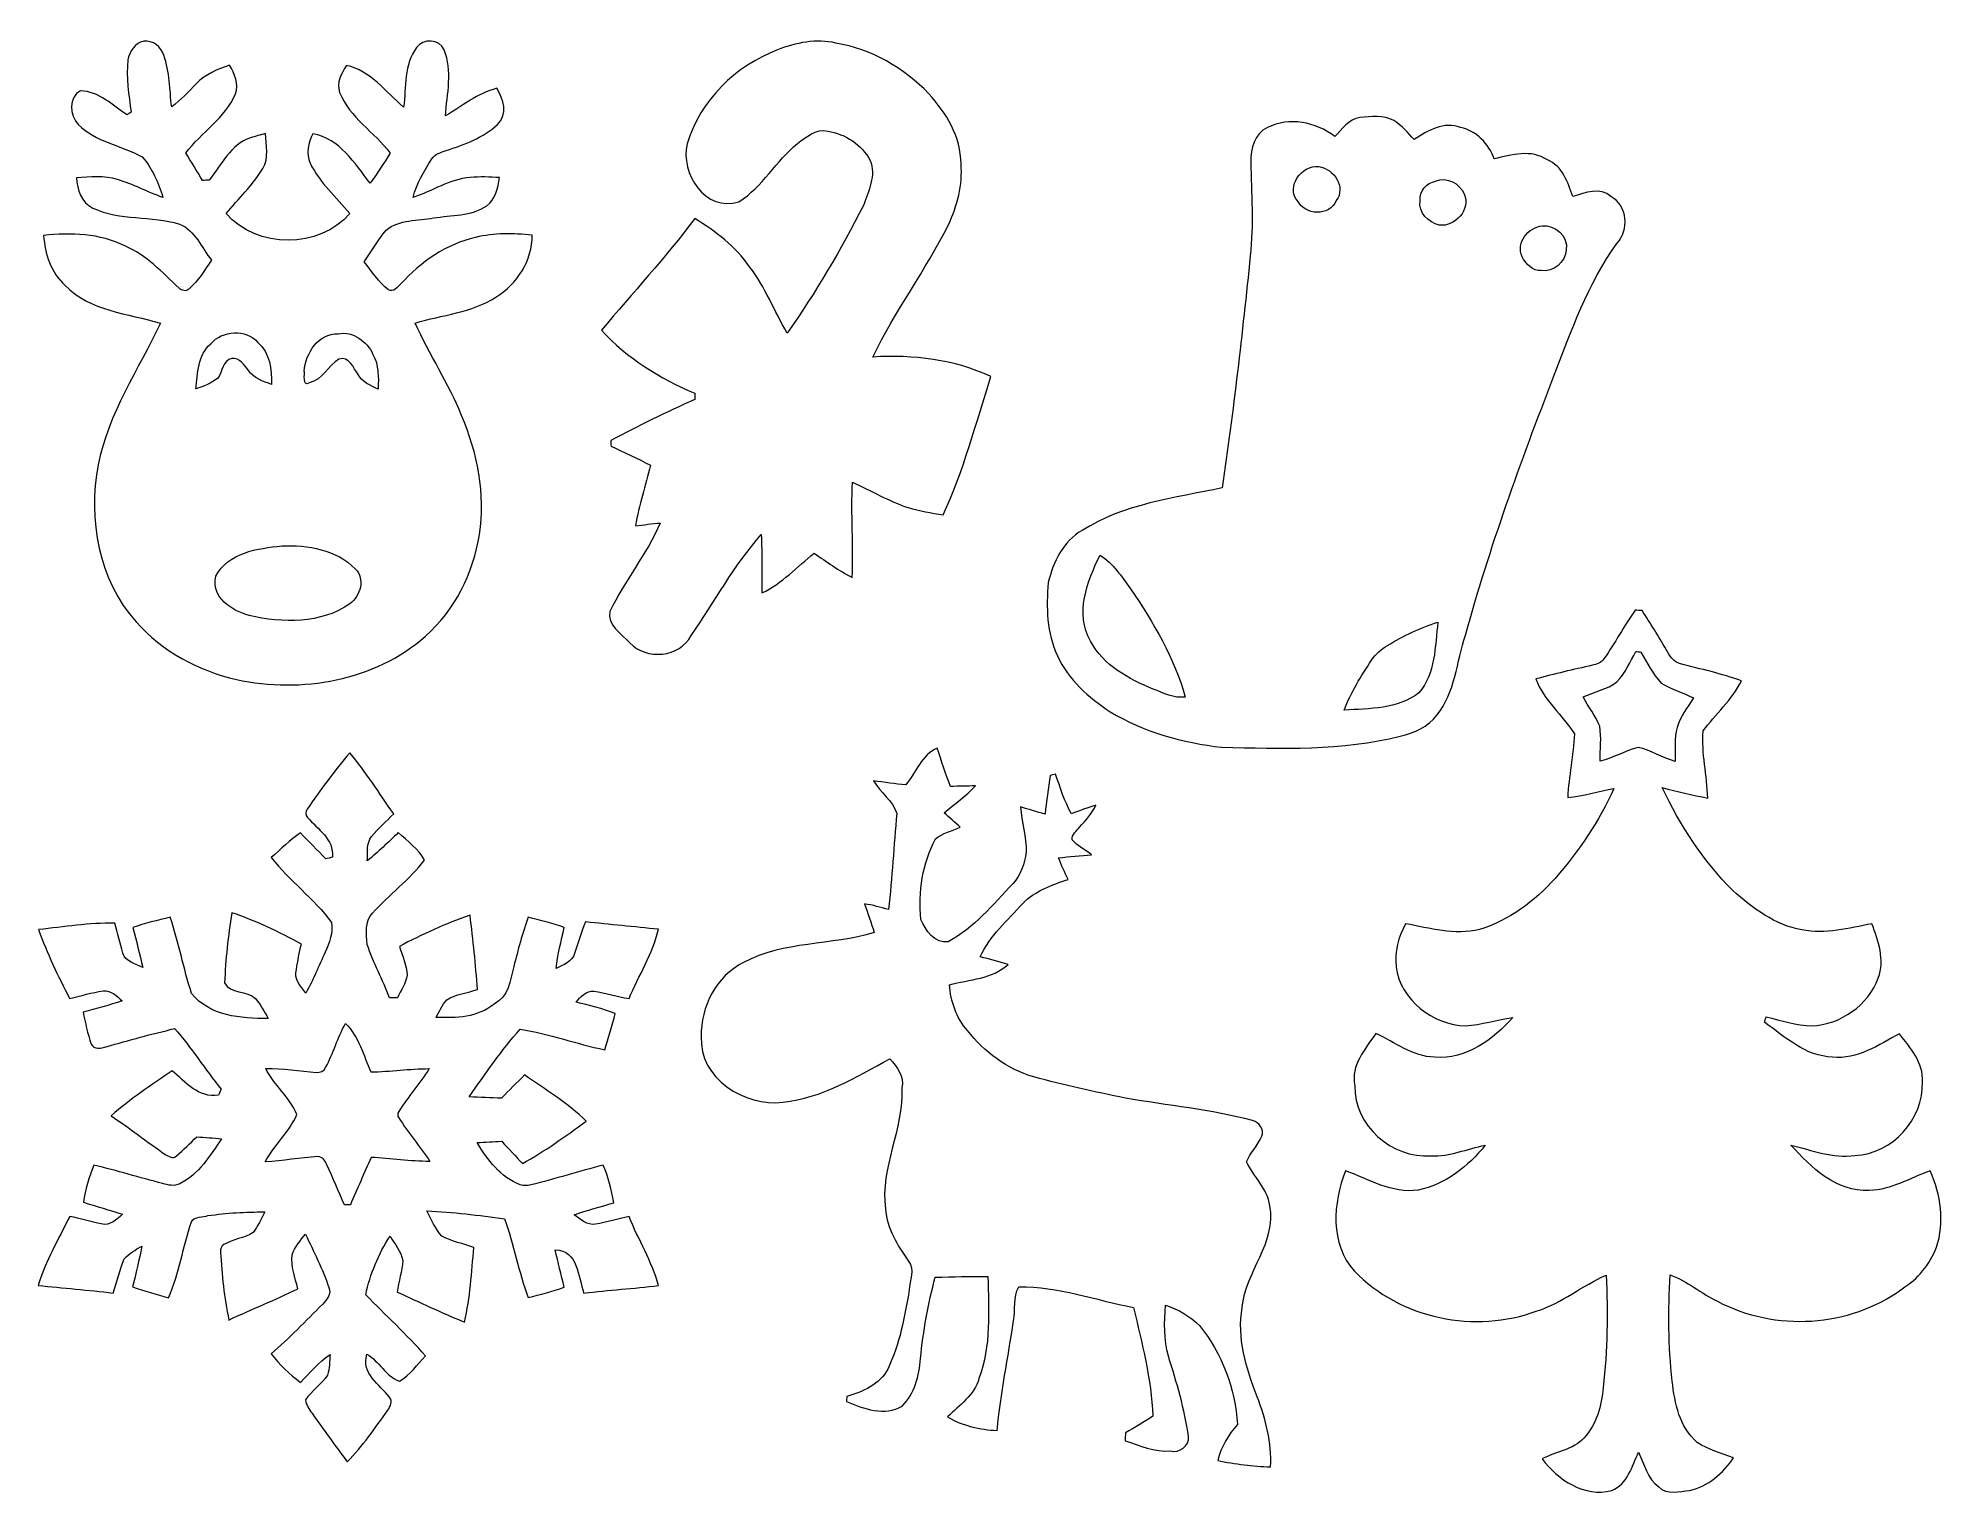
# Model space of a CAD drawing. Header units: centimetres. Extents: x -16.4 to 16.4, y -12.6 to 12.5.
import ezdxf

# ---------------------------------------------------------------- set-up
doc = ezdxf.new("R2010")
doc.units = ezdxf.units.CM
doc.header["$MEASUREMENT"] = 0
doc.layers.add('Layer 1', color=7, linetype='Continuous')

msp = doc.modelspace()

# ---------------------------------------------------------------- linework, layer by layer
at = {"layer": 'Layer 1', "color": 251, "lineweight": 9}
for points, knots in [([(-14.83041, 12.16459), (-14.80572, 12.30887), (-14.708, 12.45528), (-14.55807, 12.48879), (-14.55807, 12.48879), (-14.40073, 12.50678), (-14.25715, 12.38966), (-14.20988, 12.24467), (-14.20988, 12.24467), (-14.11075, 11.95927), (-14.11392, 11.65165), (-14.07582, 11.35461), (-14.07582, 11.35461), (-13.92272, 11.47702), (-13.78372, 11.61567), (-13.64861, 11.75748), (-13.64861, 11.75748), (-13.49762, 11.918), (-13.28525, 12.00548), (-13.07923, 12.07181), (-13.07923, 12.07181), (-12.99526, 11.92646), (-12.91025, 11.75113), (-12.97763, 11.58109), (-12.97763, 11.58109), (-13.15754, 11.16482), (-13.56288, 10.9154), (-13.83382, 10.56474), (-13.83382, 10.56474), (-13.7368, 10.4067), (-13.64014, 10.24795), (-13.54489, 10.08849), (-13.54489, 10.08849), (-13.51702, 10.09061), (-13.46164, 10.09484), (-13.43377, 10.09696), (-13.43377, 10.09696), (-13.21681, 10.35413), (-13.06653, 10.71538), (-12.71869, 10.8205), (-12.71869, 10.8205), (-12.63508, 10.85331), (-12.54759, 10.87413), (-12.46081, 10.89635), (-12.46081, 10.89635), (-12.46045, 10.69809), (-12.39378, 10.47902), (-12.50737, 10.29698), (-12.50737, 10.29698), (-12.68023, 10.00806), (-12.92788, 9.77663), (-13.13955, 9.5177), (-13.13955, 9.5177), (-12.60791, 8.9088), (-11.53723, 8.90633), (-11.01089, 9.51875), (-11.01089, 9.51875), (-11.24901, 9.79886), (-11.52595, 10.05357), (-11.69457, 10.38553), (-11.69457, 10.38553), (-11.76725, 10.55169), (-11.72632, 10.74007), (-11.64483, 10.89423), (-11.64483, 10.89423), (-11.18375, 10.81098), (-10.92834, 10.38447), (-10.66164, 10.04298), (-10.66164, 10.04298), (-10.53711, 10.20914), (-10.42669, 10.38518), (-10.31485, 10.56015), (-10.31485, 10.56015), (-10.58826, 10.9214), (-11.01054, 11.17046), (-11.18587, 11.60155), (-11.18587, 11.60155), (-11.24619, 11.773), (-11.14953, 11.92964), (-11.06875, 12.0711), (-11.06875, 12.0711), (-10.64929, 11.97797), (-10.39353, 11.61355), (-10.0845, 11.35002), (-10.0845, 11.35002), (-10.03934, 11.69539), (-10.08132, 12.08169), (-9.86119, 12.37908), (-9.86119, 12.37908), (-9.75465, 12.53959), (-9.46077, 12.52513), (-9.38917, 12.34027), (-9.38917, 12.34027), (-9.23677, 11.97726), (-9.33802, 11.57827), (-9.36482, 11.2008), (-9.36482, 11.2008), (-9.07625, 11.37048), (-8.81273, 11.59027), (-8.48147, 11.67529), (-8.48147, 11.67529), (-8.36646, 11.48937), (-8.28392, 11.23043), (-8.46666, 11.0544), (-8.46666, 11.0544), (-8.71148, 10.82227), (-9.03885, 10.70867), (-9.35283, 10.60531), (-9.35283, 10.60531), (-9.44138, 10.57074), (-9.5458, 10.54604), (-9.60048, 10.46102), (-9.60048, 10.46102), (-9.73242, 10.25394), (-9.8566, 10.03698), (-9.92257, 9.79851), (-9.92257, 9.79851), (-9.59202, 9.90575), (-9.2911, 10.1093), (-8.93832, 10.14141), (-8.93832, 10.14141), (-8.77004, 10.15446), (-8.60036, 10.14987), (-8.43208, 10.13788), (-8.43208, 10.13788), (-8.46419, 9.96643), (-8.49664, 9.76005), (-8.65469, 9.65422), (-8.65469, 9.65422), (-8.92068, 9.47078), (-9.26323, 9.49265), (-9.56944, 9.44467), (-9.56944, 9.44467), (-9.83861, 9.3914), (-10.16281, 9.42597), (-10.3833, 9.23195), (-10.3833, 9.23195), (-10.53146, 9.06685), (-10.63836, 8.86823), (-10.76465, 8.6869), (-10.76465, 8.6869), (-10.62707, 8.5271), (-10.51912, 8.33448), (-10.34731, 8.20677), (-10.34731, 8.20677), (-10.26018, 8.15386), (-10.18821, 8.25581), (-10.13105, 8.30802), (-10.13105, 8.30802), (-9.78993, 8.68832), (-9.34931, 8.99558), (-8.84553, 9.10847), (-8.84553, 9.10847), (-8.52875, 9.1882), (-8.19678, 9.18079), (-7.87328, 9.14869), (-7.87328, 9.14869), (-7.86411, 8.71477), (-8.12974, 8.30414), (-8.49488, 8.08295), (-8.49488, 8.08295), (-8.91186, 7.80884), (-9.42092, 7.7778), (-9.88623, 7.63527), (-9.88623, 7.63527), (-9.64141, 7.09411), (-9.31156, 6.59493), (-9.08613, 6.0446), (-9.08613, 6.0446), (-8.8152, 5.4036), (-8.66915, 4.68958), (-8.77956, 3.99567), (-8.77956, 3.99567), (-8.88011, 3.33033), (-9.20537, 2.69286), (-9.70843, 2.24201), (-9.70843, 2.24201), (-10.58368, 1.47542), (-11.84203, 1.25458), (-12.96069, 1.49941), (-12.96069, 1.49941), (-13.61862, 1.64652), (-14.23775, 1.98377), (-14.68825, 2.4893), (-14.68825, 2.4893), (-15.33312, 3.21391), (-15.51939, 4.25778), (-15.34088, 5.19158), (-15.34088, 5.19158), (-15.16732, 6.07776), (-14.65015, 6.83094), (-14.26879, 7.63386), (-14.26879, 7.63386), (-14.83253, 7.80143), (-15.48129, 7.83847), (-15.91309, 8.28474), (-15.91309, 8.28474), (-16.15545, 8.50205), (-16.25846, 8.82625), (-16.27998, 9.14269), (-16.27998, 9.14269), (-15.80796, 9.19279), (-15.31443, 9.17797), (-14.88086, 8.96313), (-14.88086, 8.96313), (-14.51009, 8.80614), (-14.23951, 8.50346), (-13.95023, 8.23641), (-13.95023, 8.23641), (-13.90684, 8.19125), (-13.83029, 8.17044), (-13.78161, 8.22018), (-13.78161, 8.22018), (-13.61721, 8.35459), (-13.51491, 8.5465), (-13.39038, 8.71513), (-13.39038, 8.71513), (-13.559, 8.93244), (-13.67189, 9.22489), (-13.93965, 9.33884), (-13.93965, 9.33884), (-14.42401, 9.48771), (-14.96694, 9.39175), (-15.4319, 9.61436), (-15.4319, 9.61436), (-15.62875, 9.70855), (-15.70319, 9.93115), (-15.71589, 10.1347), (-15.71589, 10.1347), (-15.48058, 10.14564), (-15.23893, 10.17951), (-15.00963, 10.10613), (-15.00963, 10.10613), (-14.7401, 10.02781), (-14.49351, 9.88741), (-14.22787, 9.79851), (-14.22787, 9.79851), (-14.30619, 10.04651), (-14.40955, 10.29875), (-14.58347, 10.49489), (-14.58347, 10.49489), (-14.9426, 10.69174), (-15.38851, 10.7503), (-15.68343, 11.05404), (-15.68343, 11.05404), (-15.83125, 11.20397), (-15.85947, 11.53206), (-15.64639, 11.63119), (-15.64639, 11.63119), (-15.33171, 11.62766), (-15.09323, 11.37966), (-14.84453, 11.21844), (-14.84453, 11.21844), (-14.82689, 11.22973), (-14.79126, 11.2523), (-14.77326, 11.26324), (-14.77326, 11.26324), (-14.81666, 11.56134), (-14.86111, 11.86332), (-14.83041, 12.16459), (-14.83041, 12.16459), (-14.83041, 12.16459), (-14.83041, 12.16459), (-14.83041, 12.16459)], [0, 0, 0, 0, 0.01492537, 0.01492537, 0.01492537, 0.01492537, 0.02985075, 0.02985075, 0.02985075, 0.02985075, 0.04477612, 0.04477612, 0.04477612, 0.04477612, 0.05970149, 0.05970149, 0.05970149, 0.05970149, 0.07462687, 0.07462687, 0.07462687, 0.07462687, 0.08955224, 0.08955224, 0.08955224, 0.08955224, 0.10447761, 0.10447761, 0.10447761, 0.10447761, 0.11940299, 0.11940299, 0.11940299, 0.11940299, 0.13432836, 0.13432836, 0.13432836, 0.13432836, 0.14925373, 0.14925373, 0.14925373, 0.14925373, 0.1641791, 0.1641791, 0.1641791, 0.1641791, 0.17910448, 0.17910448, 0.17910448, 0.17910448, 0.19402985, 0.19402985, 0.19402985, 0.19402985, 0.20895522, 0.20895522, 0.20895522, 0.20895522, 0.2238806, 0.2238806, 0.2238806, 0.2238806, 0.23880597, 0.23880597, 0.23880597, 0.23880597, 0.25373134, 0.25373134, 0.25373134, 0.25373134, 0.26865672, 0.26865672, 0.26865672, 0.26865672, 0.28358209, 0.28358209, 0.28358209, 0.28358209, 0.29850746, 0.29850746, 0.29850746, 0.29850746, 0.31343284, 0.31343284, 0.31343284, 0.31343284, 0.32835821, 0.32835821, 0.32835821, 0.32835821, 0.34328358, 0.34328358, 0.34328358, 0.34328358, 0.35820896, 0.35820896, 0.35820896, 0.35820896, 0.37313433, 0.37313433, 0.37313433, 0.37313433, 0.3880597, 0.3880597, 0.3880597, 0.3880597, 0.40298507, 0.40298507, 0.40298507, 0.40298507, 0.41791045, 0.41791045, 0.41791045, 0.41791045, 0.43283582, 0.43283582, 0.43283582, 0.43283582, 0.44776119, 0.44776119, 0.44776119, 0.44776119, 0.46268657, 0.46268657, 0.46268657, 0.46268657, 0.47761194, 0.47761194, 0.47761194, 0.47761194, 0.49253731, 0.49253731, 0.49253731, 0.49253731, 0.50746269, 0.50746269, 0.50746269, 0.50746269, 0.52238806, 0.52238806, 0.52238806, 0.52238806, 0.53731343, 0.53731343, 0.53731343, 0.53731343, 0.55223881, 0.55223881, 0.55223881, 0.55223881, 0.56716418, 0.56716418, 0.56716418, 0.56716418, 0.58208955, 0.58208955, 0.58208955, 0.58208955, 0.59701493, 0.59701493, 0.59701493, 0.59701493, 0.6119403, 0.6119403, 0.6119403, 0.6119403, 0.62686567, 0.62686567, 0.62686567, 0.62686567, 0.64179104, 0.64179104, 0.64179104, 0.64179104, 0.65671642, 0.65671642, 0.65671642, 0.65671642, 0.67164179, 0.67164179, 0.67164179, 0.67164179, 0.68656716, 0.68656716, 0.68656716, 0.68656716, 0.70149254, 0.70149254, 0.70149254, 0.70149254, 0.71641791, 0.71641791, 0.71641791, 0.71641791, 0.73134328, 0.73134328, 0.73134328, 0.73134328, 0.74626866, 0.74626866, 0.74626866, 0.74626866, 0.76119403, 0.76119403, 0.76119403, 0.76119403, 0.7761194, 0.7761194, 0.7761194, 0.7761194, 0.79104478, 0.79104478, 0.79104478, 0.79104478, 0.80597015, 0.80597015, 0.80597015, 0.80597015, 0.82089552, 0.82089552, 0.82089552, 0.82089552, 0.8358209, 0.8358209, 0.8358209, 0.8358209, 0.85074627, 0.85074627, 0.85074627, 0.85074627, 0.86567164, 0.86567164, 0.86567164, 0.86567164, 0.88059701, 0.88059701, 0.88059701, 0.88059701, 0.89552239, 0.89552239, 0.89552239, 0.89552239, 0.91044776, 0.91044776, 0.91044776, 0.91044776, 0.92537313, 0.92537313, 0.92537313, 0.92537313, 0.94029851, 0.94029851, 0.94029851, 0.94029851, 0.95522388, 0.95522388, 0.95522388, 0.95522388, 0.97014925, 0.97014925, 0.97014925, 0.97014925, 1, 1, 1, 1]), ([(-3.65018, 12.3371), (-3.33374, 12.46163), (-2.97955, 12.53395), (-2.64265, 12.45422), (-2.64265, 12.45422), (-2.0327, 12.35227), (-1.47178, 12.02524), (-1.04492, 11.5825), (-1.04492, 11.5825), (-0.74329, 11.25125), (-0.49388, 10.83638), (-0.49106, 10.37565), (-0.49106, 10.37565), (-0.45895, 10.01264), (-0.55491, 9.65422), (-0.70837, 9.32825), (-0.70837, 9.32825), (-1.09325, 8.54227), (-1.63582, 7.84377), (-2.00624, 7.05002), (-2.00624, 7.05002), (-1.31515, 7.092), (-0.60712, 7.00909), (0.024, 6.71205), (0.024, 6.71205), (-0.23529, 5.91478), (-0.44131, 5.09316), (-0.79974, 4.33257), (-0.79974, 4.33257), (-1.00117, 4.36644), (-1.20331, 4.39924), (-1.39875, 4.45816), (-1.39875, 4.45816), (-1.7353, 4.56575), (-2.03869, 4.75202), (-2.36078, 4.89278), (-2.36078, 4.89278), (-2.38336, 4.34703), (-2.34349, 3.80129), (-2.3629, 3.25519), (-2.3629, 3.25519), (-2.59467, 3.37337), (-2.80634, 3.52435), (-3.01871, 3.67252), (-3.01871, 3.67252), (-3.31081, 3.43722), (-3.57363, 3.15006), (-3.91653, 2.98813), (-3.91653, 2.98813), (-3.91759, 3.32292), (-3.91441, 3.6577), (-3.92923, 3.99179), (-3.92923, 3.99179), (-4.39736, 3.46368), (-4.7325, 2.8322), (-5.13714, 2.25577), (-5.13714, 2.25577), (-5.32905, 1.87512), (-5.91184, 1.82502), (-6.19124, 2.13229), (-6.19124, 2.13229), (-6.33553, 2.28293), (-6.58529, 2.43286), (-6.53308, 2.67169), (-6.53308, 2.67169), (-6.28296, 3.2005), (-5.89843, 3.65453), (-5.66701, 4.19252), (-5.66701, 4.19252), (-5.81024, 4.18158), (-5.95206, 4.16006), (-6.09458, 4.14418), (-6.09458, 4.14418), (-6.0332, 4.49767), (-5.91466, 4.83739), (-5.83705, 5.187), (-5.83705, 5.187), (-6.05754, 5.30659), (-6.28649, 5.4103), (-6.51403, 5.51614), (-6.51403, 5.51614), (-6.51544, 5.54013), (-6.51826, 5.5874), (-6.51968, 5.61104), (-6.51968, 5.61104), (-6.04625, 5.86468), (-5.56294, 6.09963), (-5.07329, 6.31977), (-5.07329, 6.31977), (-5.07329, 6.34587), (-5.07364, 6.39844), (-5.07364, 6.42489), (-5.07364, 6.42489), (-5.66842, 6.68136), (-6.24098, 7.02638), (-6.67701, 7.5111), (-6.67701, 7.5111), (-6.14467, 8.15421), (-5.57282, 8.76452), (-5.07364, 9.43515), (-5.07364, 9.43515), (-4.71733, 9.21113), (-4.36914, 8.95678), (-4.13172, 8.60224), (-4.13172, 8.60224), (-3.85761, 8.25581), (-3.70592, 7.83847), (-3.48296, 7.46206), (-3.48296, 7.46206), (-2.99225, 8.16091), (-2.5541, 8.89787), (-2.16993, 9.66057), (-2.16993, 9.66057), (-2.08596, 9.90469), (-1.94838, 10.17704), (-2.05316, 10.43492), (-2.05316, 10.43492), (-2.20097, 10.70303), (-2.48143, 10.89106), (-2.78376, 10.93869), (-2.78376, 10.93869), (-2.9919, 10.98702), (-3.15206, 10.83532), (-3.30658, 10.72772), (-3.30658, 10.72772), (-3.67276, 10.42328), (-3.907, 9.9823), (-4.3127, 9.72125), (-4.3127, 9.72125), (-4.89055, 9.53745), (-5.33117, 10.21302), (-5.20276, 10.72173), (-5.20276, 10.72173), (-4.98439, 11.46926), (-4.36914, 12.06263), (-3.65018, 12.3371)], [0, 0, 0, 0, 0.02857143, 0.02857143, 0.02857143, 0.02857143, 0.05714286, 0.05714286, 0.05714286, 0.05714286, 0.08571429, 0.08571429, 0.08571429, 0.08571429, 0.11428571, 0.11428571, 0.11428571, 0.11428571, 0.14285714, 0.14285714, 0.14285714, 0.14285714, 0.17142857, 0.17142857, 0.17142857, 0.17142857, 0.2, 0.2, 0.2, 0.2, 0.22857143, 0.22857143, 0.22857143, 0.22857143, 0.25714286, 0.25714286, 0.25714286, 0.25714286, 0.28571429, 0.28571429, 0.28571429, 0.28571429, 0.31428571, 0.31428571, 0.31428571, 0.31428571, 0.34285714, 0.34285714, 0.34285714, 0.34285714, 0.37142857, 0.37142857, 0.37142857, 0.37142857, 0.4, 0.4, 0.4, 0.4, 0.42857143, 0.42857143, 0.42857143, 0.42857143, 0.45714286, 0.45714286, 0.45714286, 0.45714286, 0.48571429, 0.48571429, 0.48571429, 0.48571429, 0.51428571, 0.51428571, 0.51428571, 0.51428571, 0.54285714, 0.54285714, 0.54285714, 0.54285714, 0.57142857, 0.57142857, 0.57142857, 0.57142857, 0.6, 0.6, 0.6, 0.6, 0.62857143, 0.62857143, 0.62857143, 0.62857143, 0.65714286, 0.65714286, 0.65714286, 0.65714286, 0.68571429, 0.68571429, 0.68571429, 0.68571429, 0.71428571, 0.71428571, 0.71428571, 0.71428571, 0.74285714, 0.74285714, 0.74285714, 0.74285714, 0.77142857, 0.77142857, 0.77142857, 0.77142857, 0.8, 0.8, 0.8, 0.8, 0.82857143, 0.82857143, 0.82857143, 0.82857143, 0.85714286, 0.85714286, 0.85714286, 0.85714286, 0.88571429, 0.88571429, 0.88571429, 0.88571429, 0.91428571, 0.91428571, 0.91428571, 0.91428571, 0.94285714, 0.94285714, 0.94285714, 0.94285714, 1, 1, 1, 1]), ([(6.37154, 11.17293), (6.56486, 11.19163), (6.78182, 11.22126), (6.95962, 11.11895), (6.95962, 11.11895), (7.09685, 11.03499), (7.20304, 10.91117), (7.31028, 10.79299), (7.31028, 10.79299), (7.54135, 10.94927), (7.82287, 11.11437), (8.10756, 11.00007), (8.10756, 11.00007), (8.38731, 10.94327), (8.58593, 10.72067), (8.68576, 10.46102), (8.68576, 10.46102), (8.98456, 10.53193), (9.32429, 10.63071), (9.60086, 10.44374), (9.60086, 10.44374), (9.86545, 10.33649), (9.94835, 10.05674), (10.03972, 9.81509), (10.03972, 9.81509), (10.25033, 9.87294), (10.50856, 9.98689), (10.69518, 9.8105), (10.69518, 9.8105), (10.98623, 9.65881), (11.01057, 9.23336), (10.79714, 9.00476), (10.79714, 9.00476), (10.3029, 8.30767), (10.00691, 7.50157), (9.70882, 6.70782), (9.70882, 6.70782), (9.14014, 5.24873), (8.60921, 3.77271), (8.19117, 2.26282), (8.19117, 2.26282), (8.03947, 1.79927), (8.01725, 1.28033), (7.69834, 0.88628), (7.69834, 0.88628), (7.55193, 0.6792), (7.30781, 0.57795), (7.06933, 0.52186), (7.06933, 0.52186), (6.06603, 0.26892), (5.02039, 0.31055), (3.99487, 0.33101), (3.99487, 0.33101), (3.326, 0.4125), (2.65466, 0.58854), (2.07611, 0.94379), (2.07611, 0.94379), (1.70604, 1.18861), (1.35291, 1.49447), (1.16912, 1.90793), (1.16912, 1.90793), (0.9832, 2.2981), (0.97297, 2.74613), (1.01072, 3.16805), (1.01072, 3.16805), (1.09503, 3.51624), (1.26613, 3.88313), (1.59351, 4.06305), (1.59351, 4.06305), (2.31459, 4.52377), (3.18312, 4.62255), (4.00263, 4.79647), (4.00263, 4.79647), (4.20196, 6.12256), (4.34906, 7.45677), (4.4877, 8.79097), (4.4877, 8.79097), (4.54626, 9.32861), (4.50675, 9.86906), (4.49687, 10.40775), (4.49687, 10.40775), (4.49229, 10.63212), (4.56284, 10.89635), (4.78121, 11.00077), (4.78121, 11.00077), (5.15974, 11.18528), (5.6166, 11.10132), (5.94009, 10.84343), (5.94009, 10.84343), (6.06427, 10.9729), (6.18351, 11.14259), (6.37154, 11.17293), (6.37154, 11.17293), (6.37154, 11.17293), (6.37154, 11.17293), (6.37154, 11.17293)], [0, 0, 0, 0, 0.04, 0.04, 0.04, 0.04, 0.08, 0.08, 0.08, 0.08, 0.12, 0.12, 0.12, 0.12, 0.16, 0.16, 0.16, 0.16, 0.2, 0.2, 0.2, 0.2, 0.24, 0.24, 0.24, 0.24, 0.28, 0.28, 0.28, 0.28, 0.32, 0.32, 0.32, 0.32, 0.36, 0.36, 0.36, 0.36, 0.4, 0.4, 0.4, 0.4, 0.44, 0.44, 0.44, 0.44, 0.48, 0.48, 0.48, 0.48, 0.52, 0.52, 0.52, 0.52, 0.56, 0.56, 0.56, 0.56, 0.6, 0.6, 0.6, 0.6, 0.64, 0.64, 0.64, 0.64, 0.68, 0.68, 0.68, 0.68, 0.72, 0.72, 0.72, 0.72, 0.76, 0.76, 0.76, 0.76, 0.8, 0.8, 0.8, 0.8, 0.84, 0.84, 0.84, 0.84, 0.88, 0.88, 0.88, 0.88, 0.92, 0.92, 0.92, 0.92, 1, 1, 1, 1]), ([(5.6674, 10.32697), (5.37459, 10.36718), (5.09343, 9.97948), (5.2991, 9.741), (5.2991, 9.741), (5.42786, 9.48489), (5.84908, 9.46443), (5.96831, 9.74242), (5.96831, 9.74242), (6.1373, 9.97384), (5.93092, 10.29416), (5.6674, 10.32697), (5.6674, 10.32697), (5.6674, 10.32697), (5.6674, 10.32697), (5.6674, 10.32697)], [0, 0, 0, 0, 0.2, 0.2, 0.2, 0.2, 0.4, 0.4, 0.4, 0.4, 0.6, 0.6, 0.6, 0.6, 1, 1, 1, 1]), ([(7.67823, 10.07755), (7.52336, 10.05004), (7.39036, 9.90646), (7.41294, 9.74312), (7.41294, 9.74312), (7.37237, 9.52652), (7.55405, 9.37376), (7.7382, 9.31908), (7.7382, 9.31908), (8.01513, 9.2891), (8.28606, 9.58755), (8.17106, 9.8606), (8.17106, 9.8606), (8.08357, 10.03734), (7.87578, 10.1594), (7.67823, 10.07755), (7.67823, 10.07755), (7.67823, 10.07755), (7.67823, 10.07755), (7.67823, 10.07755)], [0, 0, 0, 0, 0.16666667, 0.16666667, 0.16666667, 0.16666667, 0.33333333, 0.33333333, 0.33333333, 0.33333333, 0.5, 0.5, 0.5, 0.5, 0.66666667, 0.66666667, 0.66666667, 0.66666667, 1, 1, 1, 1]), ([(9.5095, 9.30885), (9.26855, 9.27887), (9.059, 9.0231), (9.16625, 8.77686), (9.16625, 8.77686), (9.22657, 8.6548), (9.34828, 8.52639), (9.49503, 8.53838), (9.49503, 8.53838), (9.70176, 8.50522), (9.91801, 8.68832), (9.92295, 8.89328), (9.92295, 8.89328), (9.96881, 9.12929), (9.72857, 9.33355), (9.5095, 9.30885), (9.5095, 9.30885), (9.5095, 9.30885), (9.5095, 9.30885), (9.5095, 9.30885)], [0, 0, 0, 0, 0.16666667, 0.16666667, 0.16666667, 0.16666667, 0.33333333, 0.33333333, 0.33333333, 0.33333333, 0.5, 0.5, 0.5, 0.5, 0.66666667, 0.66666667, 0.66666667, 0.66666667, 1, 1, 1, 1]), ([(-13.40484, 7.27862), (-13.62356, 7.086), (-13.63238, 6.76885), (-13.65919, 6.50004), (-13.65919, 6.50004), (-13.5262, 6.54625), (-13.39073, 6.5974), (-13.28137, 6.68807), (-13.28137, 6.68807), (-13.20129, 6.79813), (-13.19846, 6.98969), (-13.04183, 7.02462), (-13.04183, 7.02462), (-12.90742, 7.04261), (-12.82664, 6.91102), (-12.75502, 6.8193), (-12.75502, 6.8193), (-12.66789, 6.67995), (-12.50138, 6.63162), (-12.35603, 6.578), (-12.35603, 6.578), (-12.35003, 6.83482), (-12.38496, 7.12233), (-12.59275, 7.30119), (-12.59275, 7.30119), (-12.80371, 7.54461), (-13.20164, 7.50686), (-13.40484, 7.27862), (-13.40484, 7.27862), (-13.40484, 7.27862), (-13.40484, 7.27862), (-13.40484, 7.27862)], [0, 0, 0, 0, 0.11111111, 0.11111111, 0.11111111, 0.11111111, 0.22222222, 0.22222222, 0.22222222, 0.22222222, 0.33333333, 0.33333333, 0.33333333, 0.33333333, 0.44444444, 0.44444444, 0.44444444, 0.44444444, 0.55555556, 0.55555556, 0.55555556, 0.55555556, 0.66666667, 0.66666667, 0.66666667, 0.66666667, 0.77777778, 0.77777778, 0.77777778, 0.77777778, 1, 1, 1, 1]), ([(-11.79653, 6.80836), (-11.77889, 6.77379), (-11.83498, 6.52367), (-11.70763, 6.60763), (-11.70763, 6.60763), (-11.47726, 6.65984), (-11.38519, 6.90008), (-11.19821, 7.01333), (-11.19821, 7.01333), (-11.02641, 7.08282), (-10.94563, 6.84999), (-10.86731, 6.75015), (-10.86731, 6.75015), (-10.80275, 6.61222), (-10.65106, 6.55965), (-10.5237, 6.49827), (-10.5237, 6.49827), (-10.51453, 6.70041), (-10.50995, 6.9142), (-10.61225, 7.09588), (-10.61225, 7.09588), (-10.71315, 7.31601), (-10.95656, 7.50333), (-11.20986, 7.45007), (-11.20986, 7.45007), (-11.55417, 7.46524), (-11.76936, 7.11281), (-11.79653, 6.80836), (-11.79653, 6.80836), (-11.79653, 6.80836), (-11.79653, 6.80836), (-11.79653, 6.80836)], [0, 0, 0, 0, 0.11111111, 0.11111111, 0.11111111, 0.11111111, 0.22222222, 0.22222222, 0.22222222, 0.22222222, 0.33333333, 0.33333333, 0.33333333, 0.33333333, 0.44444444, 0.44444444, 0.44444444, 0.44444444, 0.55555556, 0.55555556, 0.55555556, 0.55555556, 0.66666667, 0.66666667, 0.66666667, 0.66666667, 0.77777778, 0.77777778, 0.77777778, 0.77777778, 1, 1, 1, 1]), ([(-12.18246, 3.79811), (-12.59169, 3.75401), (-13.10674, 3.69051), (-13.31665, 3.27459), (-13.31665, 3.27459), (-13.40378, 2.91299), (-13.04077, 2.68086), (-12.74056, 2.60043), (-12.74056, 2.60043), (-12.17329, 2.46637), (-11.50513, 2.45403), (-11.00877, 2.80292), (-11.00877, 2.80292), (-10.82498, 2.93451), (-10.74525, 3.2319), (-10.91564, 3.40441), (-10.91564, 3.40441), (-11.24161, 3.73179), (-11.73655, 3.82316), (-12.18246, 3.79811)], [0, 0, 0, 0, 0.16666667, 0.16666667, 0.16666667, 0.16666667, 0.33333333, 0.33333333, 0.33333333, 0.33333333, 0.5, 0.5, 0.5, 0.5, 0.66666667, 0.66666667, 0.66666667, 0.66666667, 1, 1, 1, 1]), ([(1.90148, 3.6383), (1.68311, 3.18922), (1.46086, 2.63042), (1.73956, 2.15981), (1.73956, 2.15981), (1.95899, 1.73824), (2.39643, 1.50717), (2.81765, 1.3329), (2.81765, 1.3329), (2.99333, 1.26411), (3.17395, 1.16921), (3.36833, 1.19637), (3.36833, 1.19637), (3.18136, 1.87194), (2.81729, 2.48437), (2.42818, 3.06151), (2.42818, 3.06151), (2.27402, 3.27), (2.12444, 3.49719), (1.90148, 3.6383), (1.90148, 3.6383), (1.90148, 3.6383), (1.90148, 3.6383), (1.90148, 3.6383)], [0, 0, 0, 0, 0.14285714, 0.14285714, 0.14285714, 0.14285714, 0.28571429, 0.28571429, 0.28571429, 0.28571429, 0.42857143, 0.42857143, 0.42857143, 0.42857143, 0.57142857, 0.57142857, 0.57142857, 0.57142857, 0.71428571, 0.71428571, 0.71428571, 0.71428571, 1, 1, 1, 1]), ([(11.11146, 2.69004), (11.14145, 2.68933), (11.20071, 2.68792), (11.2307, 2.68721), (11.2307, 2.68721), (11.37216, 2.46496), (11.5161, 2.24307), (11.64486, 2.01235), (11.64486, 2.01235), (11.70342, 1.91216), (11.76904, 1.79715), (11.89145, 1.76787), (11.89145, 1.76787), (12.24282, 1.67686), (12.59877, 1.59995), (12.94061, 1.47366), (12.94061, 1.47366), (12.7741, 1.14628), (12.49753, 0.9018), (12.27951, 0.61464), (12.27951, 0.61464), (12.25305, 0.23047), (12.34971, -0.15618), (12.36171, -0.54247), (12.36171, -0.54247), (12.09748, -0.49378), (11.83783, -0.4324), (11.57925, -0.36326), (11.57925, -0.36326), (11.88475, -1.01131), (12.28021, -1.62832), (12.79174, -2.13385), (12.79174, -2.13385), (13.135, -2.43618), (13.51846, -2.73287), (13.98201, -2.81118), (13.98201, -2.81118), (14.38453, -2.89691), (14.79093, -2.78225), (15.18569, -2.7057), (15.18569, -2.7057), (15.3007, -3.00027), (15.41218, -3.32977), (15.29717, -3.64127), (15.29717, -3.64127), (15.12537, -4.10905), (14.64735, -4.44031), (14.15417, -4.46606), (14.15417, -4.46606), (13.88324, -4.46077), (13.62571, -4.37187), (13.36501, -4.30908), (13.36501, -4.30908), (13.35795, -4.33236), (13.34349, -4.37928), (13.33643, -4.40256), (13.33643, -4.40256), (13.69097, -4.65515), (14.04763, -4.99135), (14.50765, -5.00087), (14.50765, -5.00087), (14.93663, -5.05555), (15.30105, -4.78709), (15.66265, -4.59976), (15.66265, -4.59976), (15.84398, -4.84424), (16.08034, -5.1), (16.05529, -5.42915), (16.05529, -5.42915), (16.08034, -6.07261), (15.53741, -6.66987), (14.89395, -6.69385), (14.89395, -6.69385), (14.51118, -6.74995), (14.15452, -6.60566), (13.79257, -6.51535), (13.79257, -6.51535), (14.13865, -6.90834), (14.57574, -7.32321), (15.14195, -7.2971), (15.14195, -7.2971), (15.51977, -7.29358), (15.84186, -7.07838), (16.18935, -6.96232), (16.18935, -6.96232), (16.37138, -7.36978), (16.44229, -7.84567), (16.2973, -8.27465), (16.2973, -8.27465), (16.1837, -8.56781), (15.97556, -8.8264), (15.70639, -8.99079), (15.70639, -8.99079), (14.80116, -9.65825), (13.51776, -9.73092), (12.52857, -9.20563), (12.52857, -9.20563), (12.2467, -9.07122), (12.00893, -8.85568), (11.7126, -8.75196), (11.7126, -8.75196), (11.67838, -9.36085), (11.68437, -9.97328), (11.74858, -10.58076), (11.74858, -10.58076), (11.7955, -10.96105), (11.87029, -11.37345), (12.18073, -11.63451), (12.18073, -11.63451), (12.36876, -11.76398), (12.59525, -11.8183), (12.80621, -11.90191), (12.80621, -11.90191), (12.62417, -12.16226), (12.3677, -12.39333), (12.0502, -12.46353), (12.0502, -12.46353), (11.87593, -12.47094), (11.65756, -12.54644), (11.51786, -12.4025), (11.51786, -12.4025), (11.32242, -12.25751), (11.26598, -12.01233), (11.17038, -11.80243), (11.17038, -11.80243), (11.05643, -12.04302), (10.98235, -12.35946), (10.70788, -12.46106), (10.70788, -12.46106), (10.24363, -12.58983), (9.78114, -12.27727), (9.51056, -11.92026), (9.51056, -11.92026), (9.74585, -11.78691), (10.04078, -11.76786), (10.23093, -11.55936), (10.23093, -11.55936), (10.44965, -11.3223), (10.5322, -11.00162), (10.56325, -10.68977), (10.56325, -10.68977), (10.63098, -10.04877), (10.64721, -9.40142), (10.61016, -8.75831), (10.61016, -8.75831), (10.20024, -8.93188), (9.85415, -9.2395), (9.42377, -9.37179), (9.42377, -9.37179), (8.36015, -9.76937), (7.06722, -9.5069), (6.27664, -8.68317), (6.27664, -8.68317), (5.85578, -8.21115), (5.9094, -7.51336), (6.12742, -6.96091), (6.12742, -6.96091), (6.53452, -7.10484), (6.92293, -7.35461), (7.3766, -7.29287), (7.3766, -7.29287), (7.84227, -7.19621), (8.23809, -6.88188), (8.53301, -6.51923), (8.53301, -6.51923), (8.21798, -6.57567), (7.92094, -6.72349), (7.59286, -6.69915), (7.59286, -6.69915), (6.92999, -6.75136), (6.26818, -6.17703), (6.2897, -5.49688), (6.2897, -5.49688), (6.20538, -5.13669), (6.46961, -4.86647), (6.64882, -4.59342), (6.64882, -4.59342), (6.97867, -4.74793), (7.28171, -4.99311), (7.66235, -5.00475), (7.66235, -5.00475), (8.19787, -5.04497), (8.6727, -4.70136), (9.00714, -4.3179), (9.00714, -4.3179), (8.73374, -4.35741), (8.46739, -4.44595), (8.19152, -4.465), (8.19152, -4.465), (7.63307, -4.44701), (7.0718, -4.01698), (6.99701, -3.4483), (6.99701, -3.4483), (6.96809, -3.1876), (7.03723, -2.93254), (7.15965, -2.7057), (7.15965, -2.7057), (7.57663, -2.78649), (8.00561, -2.90678), (8.4307, -2.80554), (8.4307, -2.80554), (8.94222, -2.65243), (9.37897, -2.31659), (9.73422, -1.92571), (9.73422, -1.92571), (10.1399, -1.4604), (10.49692, -0.94358), (10.74563, -0.37737), (10.74563, -0.37737), (10.47999, -0.4257), (10.22035, -0.50366), (9.95153, -0.53541), (9.95153, -0.53541), (9.96881, -0.16782), (10.04784, 0.19484), (10.06795, 0.56102), (10.06795, 0.56102), (9.85769, 0.88311), (9.54478, 1.14064), (9.4012, 1.50717), (9.4012, 1.50717), (9.72328, 1.59466), (10.0489, 1.6698), (10.37486, 1.74353), (10.37486, 1.74353), (10.44823, 1.76223), (10.52938, 1.78622), (10.57524, 1.85184), (10.57524, 1.85184), (10.76362, 2.12488), (10.91849, 2.41981), (11.11146, 2.69004), (11.11146, 2.69004), (11.11146, 2.69004), (11.11146, 2.69004), (11.11146, 2.69004)], [0, 0, 0, 0, 0.01666667, 0.01666667, 0.01666667, 0.01666667, 0.03333333, 0.03333333, 0.03333333, 0.03333333, 0.05, 0.05, 0.05, 0.05, 0.06666667, 0.06666667, 0.06666667, 0.06666667, 0.08333333, 0.08333333, 0.08333333, 0.08333333, 0.1, 0.1, 0.1, 0.1, 0.11666667, 0.11666667, 0.11666667, 0.11666667, 0.13333333, 0.13333333, 0.13333333, 0.13333333, 0.15, 0.15, 0.15, 0.15, 0.16666667, 0.16666667, 0.16666667, 0.16666667, 0.18333333, 0.18333333, 0.18333333, 0.18333333, 0.2, 0.2, 0.2, 0.2, 0.21666667, 0.21666667, 0.21666667, 0.21666667, 0.23333333, 0.23333333, 0.23333333, 0.23333333, 0.25, 0.25, 0.25, 0.25, 0.26666667, 0.26666667, 0.26666667, 0.26666667, 0.28333333, 0.28333333, 0.28333333, 0.28333333, 0.3, 0.3, 0.3, 0.3, 0.31666667, 0.31666667, 0.31666667, 0.31666667, 0.33333333, 0.33333333, 0.33333333, 0.33333333, 0.35, 0.35, 0.35, 0.35, 0.36666667, 0.36666667, 0.36666667, 0.36666667, 0.38333333, 0.38333333, 0.38333333, 0.38333333, 0.4, 0.4, 0.4, 0.4, 0.41666667, 0.41666667, 0.41666667, 0.41666667, 0.43333333, 0.43333333, 0.43333333, 0.43333333, 0.45, 0.45, 0.45, 0.45, 0.46666667, 0.46666667, 0.46666667, 0.46666667, 0.48333333, 0.48333333, 0.48333333, 0.48333333, 0.5, 0.5, 0.5, 0.5, 0.51666667, 0.51666667, 0.51666667, 0.51666667, 0.53333333, 0.53333333, 0.53333333, 0.53333333, 0.55, 0.55, 0.55, 0.55, 0.56666667, 0.56666667, 0.56666667, 0.56666667, 0.58333333, 0.58333333, 0.58333333, 0.58333333, 0.6, 0.6, 0.6, 0.6, 0.61666667, 0.61666667, 0.61666667, 0.61666667, 0.63333333, 0.63333333, 0.63333333, 0.63333333, 0.65, 0.65, 0.65, 0.65, 0.66666667, 0.66666667, 0.66666667, 0.66666667, 0.68333333, 0.68333333, 0.68333333, 0.68333333, 0.7, 0.7, 0.7, 0.7, 0.71666667, 0.71666667, 0.71666667, 0.71666667, 0.73333333, 0.73333333, 0.73333333, 0.73333333, 0.75, 0.75, 0.75, 0.75, 0.76666667, 0.76666667, 0.76666667, 0.76666667, 0.78333333, 0.78333333, 0.78333333, 0.78333333, 0.8, 0.8, 0.8, 0.8, 0.81666667, 0.81666667, 0.81666667, 0.81666667, 0.83333333, 0.83333333, 0.83333333, 0.83333333, 0.85, 0.85, 0.85, 0.85, 0.86666667, 0.86666667, 0.86666667, 0.86666667, 0.88333333, 0.88333333, 0.88333333, 0.88333333, 0.9, 0.9, 0.9, 0.9, 0.91666667, 0.91666667, 0.91666667, 0.91666667, 0.93333333, 0.93333333, 0.93333333, 0.93333333, 0.95, 0.95, 0.95, 0.95, 0.96666667, 0.96666667, 0.96666667, 0.96666667, 1, 1, 1, 1]), ([(6.85202, 2.08396), (6.7409, 2.02434), (6.64565, 1.93791), (6.57615, 1.83314), (6.57615, 1.83314), (6.39482, 1.56009), (6.21949, 1.27787), (6.10272, 0.9706), (6.10272, 0.9706), (6.5384, 0.99988), (7.02735, 0.98471), (7.3886, 1.26693), (7.3886, 1.26693), (7.68035, 1.60066), (7.66412, 2.07126), (7.71668, 2.48507), (7.71668, 2.48507), (7.41223, 2.38982), (7.12296, 2.25083), (6.85202, 2.08396)], [0, 0, 0, 0, 0.16666667, 0.16666667, 0.16666667, 0.16666667, 0.33333333, 0.33333333, 0.33333333, 0.33333333, 0.5, 0.5, 0.5, 0.5, 0.66666667, 0.66666667, 0.66666667, 0.66666667, 1, 1, 1, 1]), ([(11.12593, 1.97989), (11.01939, 1.80421), (10.9446, 1.60348), (10.79714, 1.45708), (10.79714, 1.45708), (10.62639, 1.32902), (10.41013, 1.28633), (10.21823, 1.19884), (10.21823, 1.19884), (10.30501, 1.02739), (10.42672, 0.87499), (10.50151, 0.69755), (10.50151, 0.69755), (10.5389, 0.49858), (10.50398, 0.29362), (10.51068, 0.09183), (10.51068, 0.09183), (10.73611, 0.14862), (10.93966, 0.26927), (11.16332, 0.32925), (11.16332, 0.32925), (11.38557, 0.28444), (11.57713, 0.14192), (11.79938, 0.08936), (11.79938, 0.08936), (11.80573, 0.28444), (11.77856, 0.4827), (11.83466, 0.6732), (11.83466, 0.6732), (11.88651, 0.863), (12.01422, 1.0161), (12.11511, 1.18085), (12.11511, 1.18085), (11.93167, 1.27081), (11.73447, 1.33149), (11.55843, 1.43556), (11.55843, 1.43556), (11.41803, 1.59783), (11.31184, 1.78445), (11.20918, 1.97143), (11.20918, 1.97143), (11.18837, 1.97354), (11.14674, 1.97778), (11.12593, 1.97989)], [0, 0, 0, 0, 0.08333333, 0.08333333, 0.08333333, 0.08333333, 0.16666667, 0.16666667, 0.16666667, 0.16666667, 0.25, 0.25, 0.25, 0.25, 0.33333333, 0.33333333, 0.33333333, 0.33333333, 0.41666667, 0.41666667, 0.41666667, 0.41666667, 0.5, 0.5, 0.5, 0.5, 0.58333333, 0.58333333, 0.58333333, 0.58333333, 0.66666667, 0.66666667, 0.66666667, 0.66666667, 0.75, 0.75, 0.75, 0.75, 0.83333333, 0.83333333, 0.83333333, 0.83333333, 1, 1, 1, 1]), ([(-11.74431, -0.7312), (-11.5136, -0.39853), (-11.27371, -0.07151), (-11.01054, 0.23647), (-11.01054, 0.23647), (-10.73431, -0.09479), (-10.50465, -0.46098), (-10.25559, -0.8127), (-10.25559, -0.8127), (-10.38189, -0.94393), (-10.52053, -1.06458), (-10.63624, -1.20569), (-10.63624, -1.20569), (-10.73114, -1.32246), (-10.69656, -1.48544), (-10.70926, -1.62585), (-10.70926, -1.62585), (-10.523, -1.47239), (-10.34978, -1.30447), (-10.17657, -1.13725), (-10.17657, -1.13725), (-10.02029, -1.28718), (-9.82414, -1.41383), (-9.72396, -1.61174), (-9.72396, -1.61174), (-9.98536, -1.95146), (-10.33708, -2.20687), (-10.62142, -2.52614), (-10.62142, -2.52614), (-10.75513, -2.66654), (-10.72302, -2.88421), (-10.71032, -3.0613), (-10.71032, -3.0613), (-10.61084, -3.3788), (-10.4408, -3.66808), (-10.32685, -3.98064), (-10.32685, -3.98064), (-10.28064, -3.98029), (-10.23442, -3.97993), (-10.18821, -3.98029), (-10.18821, -3.98029), (-10.13424, -3.85188), (-10.04287, -3.7344), (-10.02523, -3.59364), (-10.02523, -3.59364), (-10.03299, -3.42043), (-10.10566, -3.25921), (-10.15681, -3.09623), (-10.15681, -3.09623), (-9.76453, -2.89197), (-9.36095, -2.70076), (-8.94149, -2.56), (-8.94149, -2.56), (-8.88434, -2.9844), (-8.84835, -3.41126), (-8.81132, -3.83776), (-8.81132, -3.83776), (-8.98912, -3.89527), (-9.18209, -3.9189), (-9.34295, -4.01698), (-9.34295, -4.01698), (-9.41986, -4.10623), (-9.4696, -4.21559), (-9.52534, -4.31931), (-9.52534, -4.31931), (-9.18138, -4.33271), (-8.80709, -4.32248), (-8.52839, -4.08824), (-8.52839, -4.08824), (-8.27369, -3.96935), (-8.25075, -3.67584), (-8.18761, -3.44089), (-8.18761, -3.44089), (-8.11458, -3.15585), (-8.04403, -2.86974), (-7.9389, -2.59493), (-7.9389, -2.59493), (-7.73182, -2.64855), (-7.52333, -2.69794), (-7.32119, -2.76885), (-7.32119, -2.76885), (-7.36458, -3.00521), (-7.44395, -3.23628), (-7.45736, -3.47758), (-7.45736, -3.47758), (-7.33918, -3.41373), (-7.18678, -3.36081), (-7.14162, -3.2197), (-7.14162, -3.2197), (-7.07565, -3.03837), (-7.03015, -2.85069), (-6.95359, -2.6736), (-6.95359, -2.6736), (-6.53555, -2.71875), (-6.11645, -2.75897), (-5.6977, -2.80166), (-5.6977, -2.80166), (-5.79966, -3.22393), (-6.03672, -3.59823), (-6.205, -3.9951), (-6.205, -3.9951), (-6.4089, -3.96194), (-6.60611, -3.89386), (-6.81036, -3.86528), (-6.81036, -3.86528), (-6.94336, -3.85646), (-7.03861, -3.96406), (-7.11658, -4.05649), (-7.11658, -4.05649), (-6.88974, -4.1147), (-6.65938, -4.16444), (-6.44171, -4.25263), (-6.44171, -4.25263), (-6.49851, -4.46148), (-6.55989, -4.66856), (-6.62233, -4.87599), (-6.62233, -4.87599), (-7.11128, -4.77121), (-7.58471, -4.604), (-8.07825, -4.52039), (-8.07825, -4.52039), (-8.4021, -4.8841), (-8.67762, -5.28803), (-8.9549, -5.68738), (-8.9549, -5.68738), (-8.76969, -5.69585), (-8.58448, -5.7029), (-8.39892, -5.70925), (-8.39892, -5.70925), (-8.26875, -5.57343), (-8.1361, -5.44043), (-8.0024, -5.3085), (-8.0024, -5.3085), (-7.64539, -5.56814), (-7.25451, -5.79074), (-6.94054, -6.10401), (-6.94054, -6.10401), (-7.29685, -6.36189), (-7.65386, -6.62259), (-8.04015, -6.83461), (-8.04015, -6.83461), (-8.15761, -6.7055), (-8.27686, -6.5785), (-8.3961, -6.4515), (-8.3961, -6.4515), (-8.53756, -6.45679), (-8.67903, -6.4642), (-8.82014, -6.47266), (-8.82014, -6.47266), (-8.64128, -6.77111), (-8.4155, -7.0685), (-8.08107, -7.19974), (-8.08107, -7.19974), (-8.02074, -7.22408), (-7.95442, -7.21455), (-7.89304, -7.20009), (-7.89304, -7.20009), (-7.47429, -7.10131), (-7.06507, -6.9662), (-6.64738, -6.86248), (-6.64738, -6.86248), (-6.55989, -7.06886), (-6.50521, -7.28828), (-6.46888, -7.50948), (-6.46888, -7.50948), (-6.69677, -7.5765), (-6.92537, -7.64141), (-7.15115, -7.71515), (-7.15115, -7.71515), (-7.04285, -7.79346), (-6.92537, -7.90282), (-6.78073, -7.87883), (-6.78073, -7.87883), (-6.586, -7.84885), (-6.39761, -7.78852), (-6.20535, -7.74654), (-6.20535, -7.74654), (-6.04448, -8.14589), (-5.80883, -8.51701), (-5.69947, -8.93576), (-5.69947, -8.93576), (-6.12633, -8.98479), (-6.5546, -9.01372), (-6.98111, -9.06487), (-6.98111, -9.06487), (-7.08024, -8.78618), (-7.08694, -8.32228), (-7.4757, -8.32016), (-7.4757, -8.32016), (-7.42667, -8.53571), (-7.37128, -8.74878), (-7.32048, -8.96433), (-7.32048, -8.96433), (-7.52368, -9.03348), (-7.73147, -9.08886), (-7.93925, -9.14248), (-7.93925, -9.14248), (-8.10647, -8.69975), (-8.18585, -8.22985), (-8.34741, -7.785), (-8.34741, -7.785), (-8.7912, -7.72502), (-9.23606, -7.66893), (-9.68374, -7.65094), (-9.68374, -7.65094), (-9.60613, -7.79911), (-9.53945, -7.95997), (-9.4248, -8.08415), (-9.4248, -8.08415), (-9.25406, -8.17728), (-9.05756, -8.2115), (-8.87588, -8.28065), (-8.87588, -8.28065), (-8.91573, -8.70927), (-8.93478, -9.14354), (-9.03851, -9.563), (-9.03851, -9.563), (-9.43045, -9.40566), (-9.80968, -9.21868), (-10.19597, -9.04759), (-10.19597, -9.04759), (-10.17727, -8.86344), (-10.10318, -8.68705), (-10.09896, -8.50149), (-10.09896, -8.50149), (-10.12612, -8.34485), (-10.23724, -8.21891), (-10.31698, -8.08697), (-10.31698, -8.08697), (-10.52123, -8.38789), (-10.65917, -8.73891), (-10.73643, -9.09486), (-10.73643, -9.09486), (-10.39282, -9.44411), (-10.03405, -9.77925), (-9.70632, -10.14437), (-9.70632, -10.14437), (-9.85412, -10.28901), (-9.96878, -10.48092), (-10.15681, -10.57935), (-10.15681, -10.57935), (-10.39423, -10.49891), (-10.50113, -10.23645), (-10.71667, -10.11721), (-10.71667, -10.11721), (-10.81475, -10.45517), (-10.50007, -10.63191), (-10.32685, -10.8584), (-10.32685, -10.8584), (-10.26652, -10.92472), (-10.31521, -11.01644), (-10.35649, -11.07888), (-10.35649, -11.07888), (-10.57345, -11.38686), (-10.7897, -11.69836), (-11.05358, -11.96929), (-11.05358, -11.96929), (-11.2603, -11.69377), (-11.46139, -11.41402), (-11.66071, -11.13356), (-11.66071, -11.13356), (-11.70904, -11.06265), (-11.76442, -10.99069), (-11.77606, -10.9032), (-11.77606, -10.9032), (-11.66106, -10.74939), (-11.50301, -10.63226), (-11.39365, -10.47493), (-11.39365, -10.47493), (-11.35414, -10.36274), (-11.36226, -10.24033), (-11.3492, -10.12356), (-11.3492, -10.12356), (-11.54782, -10.25091), (-11.69845, -10.43577), (-11.86108, -10.60369), (-11.86108, -10.60369), (-12.0477, -10.45976), (-12.22056, -10.29713), (-12.36273, -10.10945), (-12.36273, -10.10945), (-12.05264, -9.83922), (-11.76513, -9.54536), (-11.4762, -9.25361), (-11.4762, -9.25361), (-11.40706, -9.17565), (-11.31992, -9.08533), (-11.37355, -8.96574), (-11.37355, -8.96574), (-11.47338, -8.64683), (-11.63531, -8.35261), (-11.77148, -8.04887), (-11.77148, -8.04887), (-11.86285, -8.15753), (-11.95492, -8.27148), (-12.00466, -8.40588), (-12.00466, -8.40588), (-12.02477, -8.60732), (-11.9521, -8.79782), (-11.90659, -8.99008), (-11.90659, -8.99008), (-12.2943, -9.18482), (-12.70105, -9.33828), (-13.09087, -9.52807), (-13.09087, -9.52807), (-13.17271, -9.14284), (-13.21469, -8.74949), (-13.23515, -8.3572), (-13.23515, -8.3572), (-13.24186, -8.30675), (-13.22281, -8.2549), (-13.17695, -8.2302), (-13.17695, -8.2302), (-13.01961, -8.13636), (-12.82734, -8.11696), (-12.67141, -8.02312), (-12.67141, -8.02312), (-12.59627, -7.90953), (-12.53383, -7.78923), (-12.47421, -7.66717), (-12.47421, -7.66717), (-12.80088, -7.66646), (-13.12826, -7.68445), (-13.45141, -7.73102), (-13.45141, -7.73102), (-13.53255, -7.76206), (-13.68777, -7.73384), (-13.73398, -7.83862), (-13.73398, -7.83862), (-13.88744, -8.26689), (-13.93965, -8.72903), (-14.13262, -9.14354), (-14.13262, -9.14354), (-14.33935, -9.08533), (-14.54572, -9.02677), (-14.74892, -8.95728), (-14.74892, -8.95728), (-14.69142, -8.72585), (-14.63462, -8.49408), (-14.59264, -8.25948), (-14.59264, -8.25948), (-14.70024, -8.31981), (-14.80995, -8.38154), (-14.89391, -8.47468), (-14.89391, -8.47468), (-14.96588, -8.66765), (-15.01668, -8.86873), (-15.08406, -9.06346), (-15.08406, -9.06346), (-15.51375, -9.01584), (-15.94378, -8.97068), (-16.37488, -8.93576), (-16.37488, -8.93576), (-16.24999, -8.51666), (-16.02598, -8.13354), (-15.83125, -7.74443), (-15.83125, -7.74443), (-15.64886, -7.78217), (-15.4693, -7.83333), (-15.28726, -7.87425), (-15.28726, -7.87425), (-15.14015, -7.91517), (-15.02021, -7.79593), (-14.92002, -7.70703), (-14.92002, -7.70703), (-15.14439, -7.63436), (-15.37193, -7.57227), (-15.59665, -7.50171), (-15.59665, -7.50171), (-15.5589, -7.28229), (-15.50246, -7.06568), (-15.41708, -6.85966), (-15.41708, -6.85966), (-15.02021, -6.95985), (-14.62686, -7.07309), (-14.2321, -7.17998), (-14.2321, -7.17998), (-14.13685, -7.20185), (-14.02996, -7.23431), (-13.93824, -7.1821), (-13.93824, -7.1821), (-13.60663, -7.02194), (-13.41895, -6.69703), (-13.21646, -6.40705), (-13.21646, -6.40705), (-13.35933, -6.3954), (-13.50221, -6.38482), (-13.64473, -6.37565), (-13.64473, -6.37565), (-13.75973, -6.48571), (-13.87086, -6.60002), (-13.99363, -6.70197), (-13.99363, -6.70197), (-14.04831, -6.7637), (-14.1305, -6.70902), (-14.1866, -6.67727), (-14.1866, -6.67727), (-14.50127, -6.46031), (-14.8029, -6.22466), (-15.11934, -6.01052), (-15.11934, -6.01052), (-14.78914, -5.72724), (-14.42931, -5.47995), (-14.06806, -5.23865), (-14.06806, -5.23865), (-13.83382, -5.43761), (-13.61756, -5.70643), (-13.26902, -5.65951), (-13.26902, -5.65951), (-13.25844, -5.63305), (-13.23762, -5.58013), (-13.22739, -5.55368), (-13.22739, -5.55368), (-13.49903, -5.21042), (-13.73751, -4.84071), (-14.02573, -4.51086), (-14.02573, -4.51086), (-14.42013, -4.60682), (-14.81313, -4.70736), (-15.20189, -4.82484), (-15.20189, -4.82484), (-15.2855, -4.84741), (-15.41673, -4.87811), (-15.46153, -4.77898), (-15.46153, -4.77898), (-15.5268, -4.60047), (-15.55996, -4.41279), (-15.60088, -4.22794), (-15.60088, -4.22794), (-15.37616, -4.16303), (-15.14827, -4.10905), (-14.92602, -4.03461), (-14.92602, -4.03461), (-15.01633, -3.9496), (-15.12075, -3.848), (-15.25481, -3.86034), (-15.25481, -3.86034), (-15.4506, -3.88962), (-15.64039, -3.94995), (-15.83371, -3.99087), (-15.83371, -3.99087), (-16.03267, -3.6067), (-16.22212, -3.21511), (-16.36711, -2.80695), (-16.36711, -2.80695), (-15.93108, -2.76038), (-15.4947, -2.68983), (-15.05478, -2.69547), (-15.05478, -2.69547), (-15.00857, -2.86692), (-14.96941, -3.04013), (-14.91685, -3.21017), (-14.91685, -3.21017), (-14.87486, -3.36222), (-14.6953, -3.39221), (-14.57536, -3.46065), (-14.57536, -3.46065), (-14.62616, -3.22922), (-14.68436, -2.99992), (-14.74786, -2.77167), (-14.74786, -2.77167), (-14.53585, -2.70076), (-14.31889, -2.64538), (-14.10158, -2.59387), (-14.10158, -2.59387), (-13.95905, -3.02461), (-13.87051, -3.47158), (-13.73645, -3.90479), (-13.73645, -3.90479), (-13.4186, -4.29849), (-12.88626, -4.33871), (-12.41741, -4.33871), (-12.41741, -4.33871), (-12.47703, -4.21665), (-12.55006, -4.10058), (-12.63437, -3.9944), (-12.63437, -3.9944), (-12.78078, -3.85011), (-13.07429, -3.91714), (-13.16495, -3.72417), (-13.16495, -3.72417), (-13.15119, -3.32059), (-13.10533, -2.91631), (-13.04113, -2.51732), (-13.04113, -2.51732), (-12.62661, -2.65667), (-12.22621, -2.84399), (-11.8445, -3.05742), (-11.8445, -3.05742), (-11.87731, -3.20206), (-11.90836, -3.34599), (-11.92917, -3.49381), (-11.92917, -3.49381), (-11.98279, -3.65961), (-11.85509, -3.78344), (-11.76619, -3.90091), (-11.76619, -3.90091), (-11.63883, -3.67302), (-11.54535, -3.42854), (-11.43352, -3.19324), (-11.43352, -3.19324), (-11.3612, -3.03625), (-11.29417, -2.85987), (-11.32486, -2.68453), (-11.32486, -2.68453), (-11.62719, -2.27355), (-12.04629, -1.96663), (-12.36344, -1.5687), (-12.36344, -1.5687), (-12.19834, -1.42088), (-12.03712, -1.26813), (-11.8572, -1.13866), (-11.8572, -1.13866), (-11.72033, -1.2953), (-11.56793, -1.43711), (-11.42576, -1.58881), (-11.42576, -1.58881), (-11.39612, -1.58175), (-11.33686, -1.56729), (-11.30722, -1.55988), (-11.30722, -1.55988), (-11.28288, -1.24626), (-11.56405, -1.08257), (-11.73867, -0.87514), (-11.73867, -0.87514), (-11.781, -0.83774), (-11.77818, -0.77283), (-11.74431, -0.7312), (-11.74431, -0.7312), (-11.74431, -0.7312), (-11.74431, -0.7312), (-11.74431, -0.7312)], [0, 0, 0, 0, 0.00746269, 0.00746269, 0.00746269, 0.00746269, 0.01492537, 0.01492537, 0.01492537, 0.01492537, 0.02238806, 0.02238806, 0.02238806, 0.02238806, 0.02985075, 0.02985075, 0.02985075, 0.02985075, 0.03731343, 0.03731343, 0.03731343, 0.03731343, 0.04477612, 0.04477612, 0.04477612, 0.04477612, 0.05223881, 0.05223881, 0.05223881, 0.05223881, 0.05970149, 0.05970149, 0.05970149, 0.05970149, 0.06716418, 0.06716418, 0.06716418, 0.06716418, 0.07462687, 0.07462687, 0.07462687, 0.07462687, 0.08208955, 0.08208955, 0.08208955, 0.08208955, 0.08955224, 0.08955224, 0.08955224, 0.08955224, 0.09701493, 0.09701493, 0.09701493, 0.09701493, 0.10447761, 0.10447761, 0.10447761, 0.10447761, 0.1119403, 0.1119403, 0.1119403, 0.1119403, 0.11940299, 0.11940299, 0.11940299, 0.11940299, 0.12686567, 0.12686567, 0.12686567, 0.12686567, 0.13432836, 0.13432836, 0.13432836, 0.13432836, 0.14179104, 0.14179104, 0.14179104, 0.14179104, 0.14925373, 0.14925373, 0.14925373, 0.14925373, 0.15671642, 0.15671642, 0.15671642, 0.15671642, 0.1641791, 0.1641791, 0.1641791, 0.1641791, 0.17164179, 0.17164179, 0.17164179, 0.17164179, 0.17910448, 0.17910448, 0.17910448, 0.17910448, 0.18656716, 0.18656716, 0.18656716, 0.18656716, 0.19402985, 0.19402985, 0.19402985, 0.19402985, 0.20149254, 0.20149254, 0.20149254, 0.20149254, 0.20895522, 0.20895522, 0.20895522, 0.20895522, 0.21641791, 0.21641791, 0.21641791, 0.21641791, 0.2238806, 0.2238806, 0.2238806, 0.2238806, 0.23134328, 0.23134328, 0.23134328, 0.23134328, 0.23880597, 0.23880597, 0.23880597, 0.23880597, 0.24626866, 0.24626866, 0.24626866, 0.24626866, 0.25373134, 0.25373134, 0.25373134, 0.25373134, 0.26119403, 0.26119403, 0.26119403, 0.26119403, 0.26865672, 0.26865672, 0.26865672, 0.26865672, 0.2761194, 0.2761194, 0.2761194, 0.2761194, 0.28358209, 0.28358209, 0.28358209, 0.28358209, 0.29104478, 0.29104478, 0.29104478, 0.29104478, 0.29850746, 0.29850746, 0.29850746, 0.29850746, 0.30597015, 0.30597015, 0.30597015, 0.30597015, 0.31343284, 0.31343284, 0.31343284, 0.31343284, 0.32089552, 0.32089552, 0.32089552, 0.32089552, 0.32835821, 0.32835821, 0.32835821, 0.32835821, 0.3358209, 0.3358209, 0.3358209, 0.3358209, 0.34328358, 0.34328358, 0.34328358, 0.34328358, 0.35074627, 0.35074627, 0.35074627, 0.35074627, 0.35820896, 0.35820896, 0.35820896, 0.35820896, 0.36567164, 0.36567164, 0.36567164, 0.36567164, 0.37313433, 0.37313433, 0.37313433, 0.37313433, 0.38059701, 0.38059701, 0.38059701, 0.38059701, 0.3880597, 0.3880597, 0.3880597, 0.3880597, 0.39552239, 0.39552239, 0.39552239, 0.39552239, 0.40298507, 0.40298507, 0.40298507, 0.40298507, 0.41044776, 0.41044776, 0.41044776, 0.41044776, 0.41791045, 0.41791045, 0.41791045, 0.41791045, 0.42537313, 0.42537313, 0.42537313, 0.42537313, 0.43283582, 0.43283582, 0.43283582, 0.43283582, 0.44029851, 0.44029851, 0.44029851, 0.44029851, 0.44776119, 0.44776119, 0.44776119, 0.44776119, 0.45522388, 0.45522388, 0.45522388, 0.45522388, 0.46268657, 0.46268657, 0.46268657, 0.46268657, 0.47014925, 0.47014925, 0.47014925, 0.47014925, 0.47761194, 0.47761194, 0.47761194, 0.47761194, 0.48507463, 0.48507463, 0.48507463, 0.48507463, 0.49253731, 0.49253731, 0.49253731, 0.49253731, 0.5, 0.5, 0.5, 0.5, 0.50746269, 0.50746269, 0.50746269, 0.50746269, 0.51492537, 0.51492537, 0.51492537, 0.51492537, 0.52238806, 0.52238806, 0.52238806, 0.52238806, 0.52985075, 0.52985075, 0.52985075, 0.52985075, 0.53731343, 0.53731343, 0.53731343, 0.53731343, 0.54477612, 0.54477612, 0.54477612, 0.54477612, 0.55223881, 0.55223881, 0.55223881, 0.55223881, 0.55970149, 0.55970149, 0.55970149, 0.55970149, 0.56716418, 0.56716418, 0.56716418, 0.56716418, 0.57462687, 0.57462687, 0.57462687, 0.57462687, 0.58208955, 0.58208955, 0.58208955, 0.58208955, 0.58955224, 0.58955224, 0.58955224, 0.58955224, 0.59701493, 0.59701493, 0.59701493, 0.59701493, 0.60447761, 0.60447761, 0.60447761, 0.60447761, 0.6119403, 0.6119403, 0.6119403, 0.6119403, 0.61940299, 0.61940299, 0.61940299, 0.61940299, 0.62686567, 0.62686567, 0.62686567, 0.62686567, 0.63432836, 0.63432836, 0.63432836, 0.63432836, 0.64179104, 0.64179104, 0.64179104, 0.64179104, 0.64925373, 0.64925373, 0.64925373, 0.64925373, 0.65671642, 0.65671642, 0.65671642, 0.65671642, 0.6641791, 0.6641791, 0.6641791, 0.6641791, 0.67164179, 0.67164179, 0.67164179, 0.67164179, 0.67910448, 0.67910448, 0.67910448, 0.67910448, 0.68656716, 0.68656716, 0.68656716, 0.68656716, 0.69402985, 0.69402985, 0.69402985, 0.69402985, 0.70149254, 0.70149254, 0.70149254, 0.70149254, 0.70895522, 0.70895522, 0.70895522, 0.70895522, 0.71641791, 0.71641791, 0.71641791, 0.71641791, 0.7238806, 0.7238806, 0.7238806, 0.7238806, 0.73134328, 0.73134328, 0.73134328, 0.73134328, 0.73880597, 0.73880597, 0.73880597, 0.73880597, 0.74626866, 0.74626866, 0.74626866, 0.74626866, 0.75373134, 0.75373134, 0.75373134, 0.75373134, 0.76119403, 0.76119403, 0.76119403, 0.76119403, 0.76865672, 0.76865672, 0.76865672, 0.76865672, 0.7761194, 0.7761194, 0.7761194, 0.7761194, 0.78358209, 0.78358209, 0.78358209, 0.78358209, 0.79104478, 0.79104478, 0.79104478, 0.79104478, 0.79850746, 0.79850746, 0.79850746, 0.79850746, 0.80597015, 0.80597015, 0.80597015, 0.80597015, 0.81343284, 0.81343284, 0.81343284, 0.81343284, 0.82089552, 0.82089552, 0.82089552, 0.82089552, 0.82835821, 0.82835821, 0.82835821, 0.82835821, 0.8358209, 0.8358209, 0.8358209, 0.8358209, 0.84328358, 0.84328358, 0.84328358, 0.84328358, 0.85074627, 0.85074627, 0.85074627, 0.85074627, 0.85820896, 0.85820896, 0.85820896, 0.85820896, 0.86567164, 0.86567164, 0.86567164, 0.86567164, 0.87313433, 0.87313433, 0.87313433, 0.87313433, 0.88059701, 0.88059701, 0.88059701, 0.88059701, 0.8880597, 0.8880597, 0.8880597, 0.8880597, 0.89552239, 0.89552239, 0.89552239, 0.89552239, 0.90298507, 0.90298507, 0.90298507, 0.90298507, 0.91044776, 0.91044776, 0.91044776, 0.91044776, 0.91791045, 0.91791045, 0.91791045, 0.91791045, 0.92537313, 0.92537313, 0.92537313, 0.92537313, 0.93283582, 0.93283582, 0.93283582, 0.93283582, 0.94029851, 0.94029851, 0.94029851, 0.94029851, 0.94776119, 0.94776119, 0.94776119, 0.94776119, 0.95522388, 0.95522388, 0.95522388, 0.95522388, 0.96268657, 0.96268657, 0.96268657, 0.96268657, 0.97014925, 0.97014925, 0.97014925, 0.97014925, 0.97761194, 0.97761194, 0.97761194, 0.97761194, 0.98507463, 0.98507463, 0.98507463, 0.98507463, 1, 1, 1, 1]), ([(-1.44179, -0.31387), (-1.26823, -0.09973), (-1.16698, 0.19801), (-0.90098, 0.31866), (-0.90098, 0.31866), (-0.82902, 0.09677), (-0.75458, -0.12407), (-0.67203, -0.34244), (-0.67203, -0.34244), (-0.52916, -0.33786), (-0.38663, -0.33503), (-0.24341, -0.33398), (-0.24341, -0.33398), (-0.40357, -0.50895), (-0.60042, -0.64513), (-0.78175, -0.79612), (-0.78175, -0.79612), (-0.69002, -0.87902), (-0.59583, -0.95945), (-0.50481, -1.04341), (-0.50481, -1.04341), (-0.64628, -1.11079), (-0.80785, -1.14431), (-0.93097, -1.24414), (-0.93097, -1.24414), (-1.15251, -1.66536), (-1.22942, -2.15995), (-1.18038, -2.63056), (-1.18038, -2.63056), (-1.10948, -2.81259), (-0.93661, -3.05813), (-0.71119, -3.01579), (-0.71119, -3.01579), (-0.26457, -2.77414), (0.0621, -2.37797), (0.40394, -2.0139), (0.40394, -2.0139), (0.54188, -1.8675), (0.60079, -1.66712), (0.62972, -1.47274), (0.62972, -1.47274), (0.6343, -1.20887), (0.55458, -0.95416), (0.53165, -0.6931), (0.53165, -0.6931), (0.67205, -0.73614), (0.81175, -0.78271), (0.95463, -0.81869), (0.95463, -0.81869), (0.98285, -0.5968), (1.00931, -0.3749), (1.04423, -0.15406), (1.04423, -0.15406), (1.06681, -0.14877), (1.11197, -0.13783), (1.13454, -0.13254), (1.13454, -0.13254), (1.21745, -0.36255), (1.28906, -0.59962), (1.41006, -0.8134), (1.41006, -0.8134), (1.54906, -0.76013), (1.6884, -0.70722), (1.83128, -0.66488), (1.83128, -0.66488), (1.76214, -0.80846), (1.65701, -0.92841), (1.54906, -1.04341), (1.54906, -1.04341), (1.50143, -1.11009), (1.40971, -1.16653), (1.41994, -1.25931), (1.41994, -1.25931), (1.51202, -1.36867), (1.64572, -1.43006), (1.7572, -1.51755), (1.7572, -1.51755), (1.5667, -1.53518), (1.37726, -1.54753), (1.18852, -1.57364), (1.18852, -1.57364), (1.23826, -1.69887), (1.29506, -1.82093), (1.35115, -1.94335), (1.35115, -1.94335), (1.07175, -2.03895), (0.78071, -2.13702), (0.57081, -2.3568), (0.57081, -2.3568), (0.31434, -2.64926), (0.00107, -2.91137), (-0.16086, -3.27332), (-0.16086, -3.27332), (-0.0007, -3.32024), (0.16229, -3.35658), (0.32174, -3.40561), (0.32174, -3.40561), (0.0494, -3.66208), (-0.34606, -3.66173), (-0.68896, -3.75627), (-0.68896, -3.75627), (-0.66956, -4.04202), (-0.57078, -4.32848), (-0.38028, -4.54544), (-0.38028, -4.54544), (-0.08889, -4.91515), (0.30516, -5.21007), (0.75989, -5.34342), (0.75989, -5.34342), (1.28024, -5.48524), (1.80835, -5.59989), (2.33716, -5.70643), (2.33716, -5.70643), (3.06706, -5.83625), (3.80966, -5.90504), (4.52791, -6.09484), (4.52791, -6.09484), (4.64045, -6.12271), (4.73218, -6.25182), (4.68385, -6.36577), (4.68385, -6.36577), (4.61506, -6.52276), (4.49018, -6.6487), (4.42102, -6.80533), (4.42102, -6.80533), (4.5452, -7.05827), (4.78297, -7.26853), (4.8246, -7.55957), (4.8246, -7.55957), (4.94631, -8.19916), (4.40021, -8.69622), (4.34906, -9.309), (4.34906, -9.309), (4.25346, -9.83675), (4.41855, -10.36204), (4.60658, -10.84993), (4.60658, -10.84993), (4.7551, -11.2334), (4.85564, -11.63945), (4.83836, -12.05466), (4.83836, -12.05466), (4.53144, -12.04867), (4.22699, -12.00951), (3.92713, -11.9453), (3.92713, -11.9453), (3.9864, -11.71282), (4.10706, -11.50433), (4.26827, -11.329), (4.26827, -11.329), (4.22453, -10.70988), (4.00686, -10.10204), (3.61104, -9.6205), (3.61104, -9.6205), (3.45053, -9.46034), (3.24627, -9.34392), (3.03108, -9.27478), (3.03108, -9.27478), (3.00568, -9.56652), (2.9958, -9.86674), (3.07976, -10.15108), (3.07976, -10.15108), (3.21946, -10.6051), (3.35634, -11.0623), (3.42548, -11.53326), (3.42548, -11.53326), (3.44171, -11.69201), (3.26673, -11.82677), (3.11186, -11.78056), (3.11186, -11.78056), (2.83987, -11.80737), (2.58587, -11.68883), (2.33434, -11.60628), (2.33434, -11.60628), (2.33575, -11.55972), (2.33752, -11.5135), (2.33999, -11.46764), (2.33999, -11.46764), (2.50085, -11.3798), (2.65749, -11.28526), (2.80953, -11.1826), (2.80953, -11.1826), (2.78307, -10.54619), (2.62715, -9.926), (2.47545, -9.31041), (2.47545, -9.31041), (1.81964, -9.18693), (1.17864, -8.94634), (0.50413, -8.95763), (0.50413, -8.95763), (0.39724, -9.1312), (0.45157, -9.35274), (0.40959, -9.54359), (0.40959, -9.54359), (0.32386, -10.1733), (0.18804, -10.79525), (0.13195, -11.42954), (0.13195, -11.42954), (-0.1665, -11.41543), (-0.46319, -11.35052), (-0.72142, -11.19636), (-0.72142, -11.19636), (-0.52316, -10.99351), (-0.25716, -10.82453), (-0.18167, -10.53278), (-0.18167, -10.53278), (0.02823, -9.97222), (-0.01586, -9.36297), (-0.02892, -8.77701), (-0.02892, -8.77701), (-0.33054, -8.77842), (-0.63217, -8.78159), (-0.93344, -8.79077), (-0.93344, -8.79077), (-1.05797, -9.24973), (-1.14228, -9.71857), (-1.18744, -10.192), (-1.18744, -10.192), (-1.20402, -10.48621), (-1.29363, -10.79207), (-1.50106, -11.00974), (-1.50106, -11.00974), (-1.80551, -11.19106), (-2.16569, -11.05701), (-2.46308, -10.93283), (-2.46308, -10.93283), (-2.46132, -10.91096), (-2.45779, -10.86686), (-2.45603, -10.84499), (-2.45603, -10.84499), (-2.18545, -10.76385), (-1.88629, -10.64003), (-1.7533, -10.37156), (-1.7533, -10.37156), (-1.54128, -9.94752), (-1.46331, -9.47339), (-1.38182, -9.01055), (-1.38182, -9.01055), (-1.38253, -8.8518), (-1.27846, -8.65671), (-1.39558, -8.51701), (-1.39558, -8.51701), (-1.58255, -8.24255), (-1.76529, -7.95574), (-1.79316, -7.61425), (-1.79316, -7.61425), (-1.88559, -6.9027), (-1.47672, -6.24406), (-1.50882, -5.53286), (-1.50882, -5.53286), (-1.45731, -5.3286), (-1.59631, -5.17232), (-1.7159, -5.03298), (-1.7159, -5.03298), (-2.29904, -5.34413), (-2.88536, -5.71066), (-3.5567, -5.77698), (-3.5567, -5.77698), (-4.20722, -5.86518), (-5.00626, -5.36565), (-4.96146, -4.65057), (-4.96146, -4.65057), (-4.9738, -4.13798), (-4.70675, -3.60493), (-4.23438, -3.37527), (-4.23438, -3.37527), (-3.54153, -3.00062), (-2.72343, -3.08529), (-1.98613, -2.8581), (-1.98613, -2.8581), (-2.03375, -2.69159), (-2.09514, -2.52967), (-2.15088, -2.36598), (-2.15088, -2.36598), (-2.00976, -2.3815), (-1.87465, -2.42665), (-1.73813, -2.46334), (-1.73813, -2.46334), (-1.67921, -1.91336), (-1.64393, -1.36021), (-1.59701, -0.80987), (-1.59701, -0.80987), (-1.66792, -0.58727), (-1.87853, -0.44651), (-1.99495, -0.2486), (-1.99495, -0.2486), (-1.81009, -0.2666), (-1.62771, -0.30611), (-1.44179, -0.31387)], [0, 0, 0, 0, 0.01369863, 0.01369863, 0.01369863, 0.01369863, 0.02739726, 0.02739726, 0.02739726, 0.02739726, 0.04109589, 0.04109589, 0.04109589, 0.04109589, 0.05479452, 0.05479452, 0.05479452, 0.05479452, 0.06849315, 0.06849315, 0.06849315, 0.06849315, 0.08219178, 0.08219178, 0.08219178, 0.08219178, 0.09589041, 0.09589041, 0.09589041, 0.09589041, 0.10958904, 0.10958904, 0.10958904, 0.10958904, 0.12328767, 0.12328767, 0.12328767, 0.12328767, 0.1369863, 0.1369863, 0.1369863, 0.1369863, 0.15068493, 0.15068493, 0.15068493, 0.15068493, 0.16438356, 0.16438356, 0.16438356, 0.16438356, 0.17808219, 0.17808219, 0.17808219, 0.17808219, 0.19178082, 0.19178082, 0.19178082, 0.19178082, 0.20547945, 0.20547945, 0.20547945, 0.20547945, 0.21917808, 0.21917808, 0.21917808, 0.21917808, 0.23287671, 0.23287671, 0.23287671, 0.23287671, 0.24657534, 0.24657534, 0.24657534, 0.24657534, 0.26027397, 0.26027397, 0.26027397, 0.26027397, 0.2739726, 0.2739726, 0.2739726, 0.2739726, 0.28767123, 0.28767123, 0.28767123, 0.28767123, 0.30136986, 0.30136986, 0.30136986, 0.30136986, 0.31506849, 0.31506849, 0.31506849, 0.31506849, 0.32876712, 0.32876712, 0.32876712, 0.32876712, 0.34246575, 0.34246575, 0.34246575, 0.34246575, 0.35616438, 0.35616438, 0.35616438, 0.35616438, 0.36986301, 0.36986301, 0.36986301, 0.36986301, 0.38356164, 0.38356164, 0.38356164, 0.38356164, 0.39726027, 0.39726027, 0.39726027, 0.39726027, 0.4109589, 0.4109589, 0.4109589, 0.4109589, 0.42465753, 0.42465753, 0.42465753, 0.42465753, 0.43835616, 0.43835616, 0.43835616, 0.43835616, 0.45205479, 0.45205479, 0.45205479, 0.45205479, 0.46575342, 0.46575342, 0.46575342, 0.46575342, 0.47945205, 0.47945205, 0.47945205, 0.47945205, 0.49315068, 0.49315068, 0.49315068, 0.49315068, 0.50684932, 0.50684932, 0.50684932, 0.50684932, 0.52054795, 0.52054795, 0.52054795, 0.52054795, 0.53424658, 0.53424658, 0.53424658, 0.53424658, 0.54794521, 0.54794521, 0.54794521, 0.54794521, 0.56164384, 0.56164384, 0.56164384, 0.56164384, 0.57534247, 0.57534247, 0.57534247, 0.57534247, 0.5890411, 0.5890411, 0.5890411, 0.5890411, 0.60273973, 0.60273973, 0.60273973, 0.60273973, 0.61643836, 0.61643836, 0.61643836, 0.61643836, 0.63013699, 0.63013699, 0.63013699, 0.63013699, 0.64383562, 0.64383562, 0.64383562, 0.64383562, 0.65753425, 0.65753425, 0.65753425, 0.65753425, 0.67123288, 0.67123288, 0.67123288, 0.67123288, 0.68493151, 0.68493151, 0.68493151, 0.68493151, 0.69863014, 0.69863014, 0.69863014, 0.69863014, 0.71232877, 0.71232877, 0.71232877, 0.71232877, 0.7260274, 0.7260274, 0.7260274, 0.7260274, 0.73972603, 0.73972603, 0.73972603, 0.73972603, 0.75342466, 0.75342466, 0.75342466, 0.75342466, 0.76712329, 0.76712329, 0.76712329, 0.76712329, 0.78082192, 0.78082192, 0.78082192, 0.78082192, 0.79452055, 0.79452055, 0.79452055, 0.79452055, 0.80821918, 0.80821918, 0.80821918, 0.80821918, 0.82191781, 0.82191781, 0.82191781, 0.82191781, 0.83561644, 0.83561644, 0.83561644, 0.83561644, 0.84931507, 0.84931507, 0.84931507, 0.84931507, 0.8630137, 0.8630137, 0.8630137, 0.8630137, 0.87671233, 0.87671233, 0.87671233, 0.87671233, 0.89041096, 0.89041096, 0.89041096, 0.89041096, 0.90410959, 0.90410959, 0.90410959, 0.90410959, 0.91780822, 0.91780822, 0.91780822, 0.91780822, 0.93150685, 0.93150685, 0.93150685, 0.93150685, 0.94520548, 0.94520548, 0.94520548, 0.94520548, 0.95890411, 0.95890411, 0.95890411, 0.95890411, 0.97260274, 0.97260274, 0.97260274, 0.97260274, 1, 1, 1, 1]), ([(-11.08638, -4.42126), (-11.21868, -4.66538), (-11.29417, -4.93632), (-11.42646, -5.18008), (-11.42646, -5.18008), (-11.45398, -5.24182), (-11.52065, -5.27004), (-11.58556, -5.26475), (-11.58556, -5.26475), (-11.87696, -5.2457), (-12.16588, -5.19349), (-12.45869, -5.19878), (-12.45869, -5.19878), (-12.31581, -5.4863), (-12.0403, -5.69443), (-11.92, -5.99147), (-11.92, -5.99147), (-12.0537, -6.28957), (-12.30841, -6.51817), (-12.4668, -6.80427), (-12.4668, -6.80427), (-12.16306, -6.79298), (-11.86426, -6.73195), (-11.56122, -6.71502), (-11.56122, -6.71502), (-11.47867, -6.71361), (-11.43493, -6.79228), (-11.40388, -6.85719), (-11.40388, -6.85719), (-11.29876, -7.08367), (-11.20492, -7.3151), (-11.10473, -7.54405), (-11.10473, -7.54405), (-11.07898, -7.5437), (-11.02712, -7.54334), (-11.00101, -7.54299), (-11.00101, -7.54299), (-10.88389, -7.271), (-10.76324, -7.00042), (-10.64435, -6.72913), (-10.64435, -6.72913), (-10.30639, -6.74606), (-9.97055, -6.79933), (-9.63152, -6.79757), (-9.63152, -6.79757), (-9.80157, -6.5404), (-10.00441, -6.30615), (-10.16845, -6.04545), (-10.16845, -6.04545), (-10.1928, -6.00947), (-10.1928, -5.97419), (-10.16845, -5.93926), (-10.16845, -5.93926), (-10.009, -5.68279), (-9.80368, -5.45807), (-9.64599, -5.20019), (-9.64599, -5.20019), (-9.98078, -5.20301), (-10.31274, -5.25064), (-10.64718, -5.2577), (-10.64718, -5.2577), (-10.777, -4.97159), (-10.85673, -4.64915), (-11.08638, -4.42126)], [0, 0, 0, 0, 0.05882353, 0.05882353, 0.05882353, 0.05882353, 0.11764706, 0.11764706, 0.11764706, 0.11764706, 0.17647059, 0.17647059, 0.17647059, 0.17647059, 0.23529412, 0.23529412, 0.23529412, 0.23529412, 0.29411765, 0.29411765, 0.29411765, 0.29411765, 0.35294118, 0.35294118, 0.35294118, 0.35294118, 0.41176471, 0.41176471, 0.41176471, 0.41176471, 0.47058824, 0.47058824, 0.47058824, 0.47058824, 0.52941176, 0.52941176, 0.52941176, 0.52941176, 0.58823529, 0.58823529, 0.58823529, 0.58823529, 0.64705882, 0.64705882, 0.64705882, 0.64705882, 0.70588235, 0.70588235, 0.70588235, 0.70588235, 0.76470588, 0.76470588, 0.76470588, 0.76470588, 0.82352941, 0.82352941, 0.82352941, 0.82352941, 0.88235294, 0.88235294, 0.88235294, 0.88235294, 1, 1, 1, 1])]:
    msp.add_open_spline(points, degree=3, knots=knots, dxfattribs=at)

doc.saveas('drawing.dxf')
